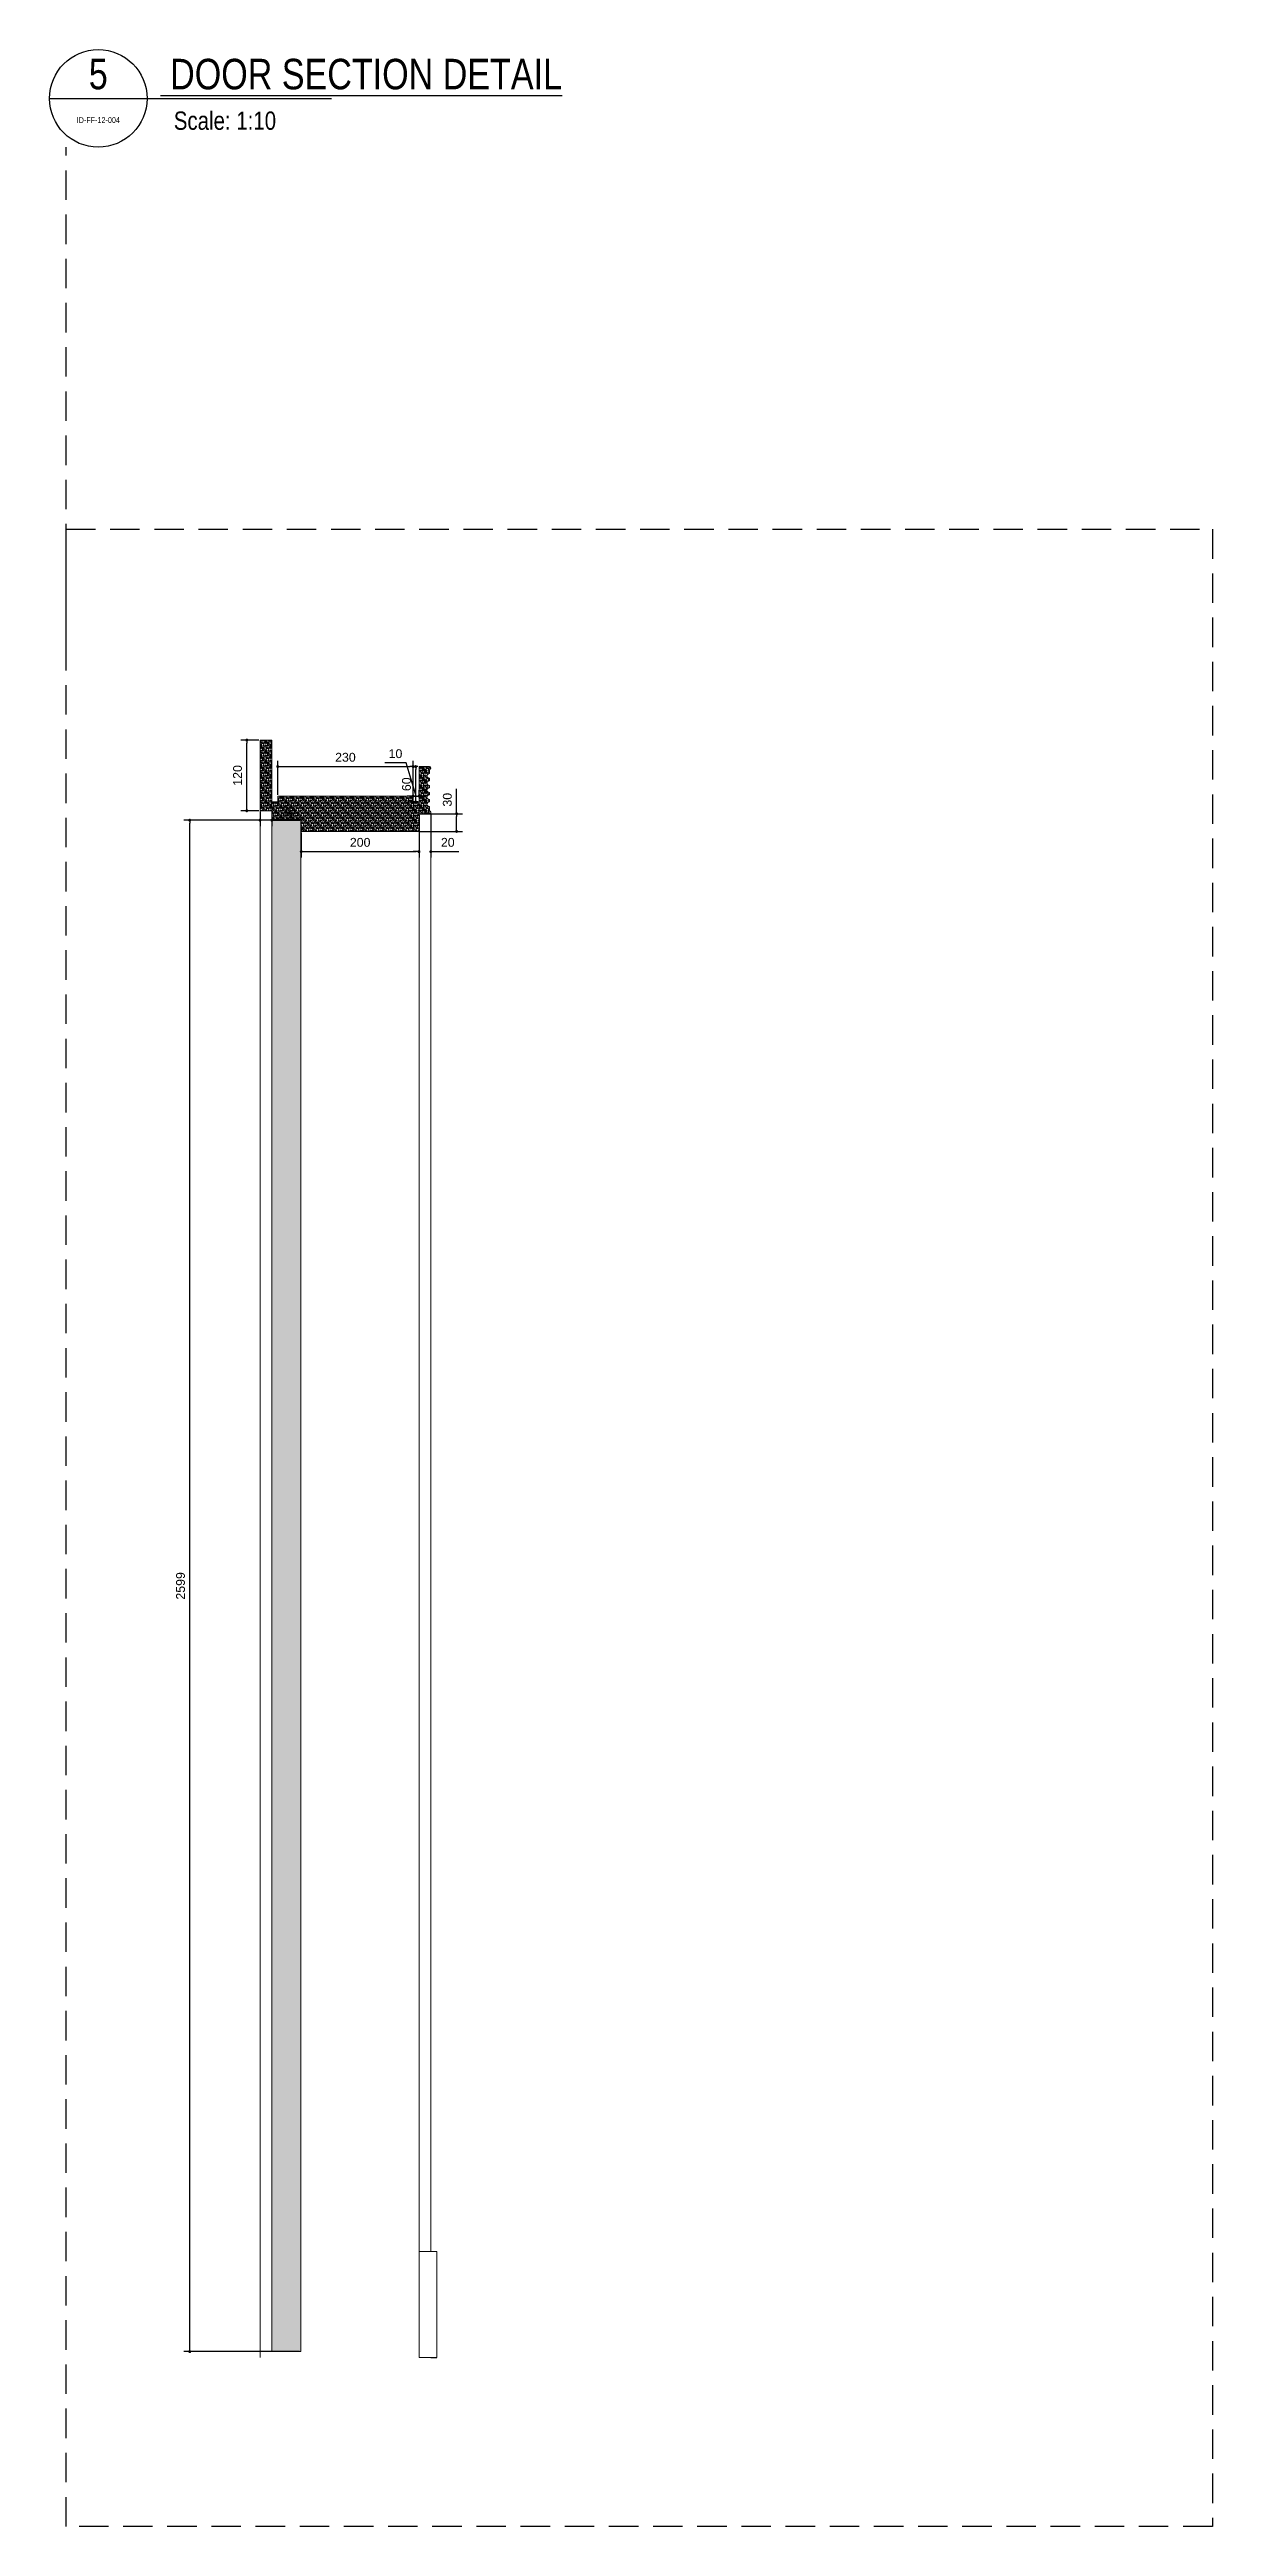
# Model space of a CAD drawing. Header units: inches. Extents: x 258415 to 640093, y 441672 to 945769.
# Drawn here: x 348135 to 350110, y 459410 to 463614 of the extents above; entities that cross this region are included whole.
import ezdxf
from ezdxf.enums import TextEntityAlignment as Align

# ---------------------------------------------------------------- set-up
doc = ezdxf.new("R2010")
doc.units = ezdxf.units.IN
doc.header["$MEASUREMENT"] = 0
doc.linetypes.add('HIDDEN', pattern=[0.375, 0.25, -0.125])
for name, color, linetype in [('CQ SPOT DETAIL DIMENSION', 9, 'Continuous'), ('CQ spot detail elevation', 1, 'Continuous'), ('CQ SPOT DETAILS', 40, 'Continuous'), ('CQ Wood plan', 23, 'Continuous'), ('CQ Wood Section', 60, 'Continuous')]:
    doc.layers.add(name, color=color, linetype=linetype)
doc.layers.add('CQ Wood', color=30, linetype='Continuous', lineweight=0)
doc.layers.add('CQ wooh hatch', color=8, linetype='HIDDEN', lineweight=18)
doc.styles.add('ARIAL', font='arial.ttf')
doc.styles.get("Standard").update_dxf_attribs({"font": 'arial.ttf'})
doc.dimstyles.new('chester 10', dxfattribs={"dimscale": 0.1, "dimtxt": 150, "dimasz": 50, "dimexe": 100, "dimexo": 20, "dimgap": 80, "dimtad": 1, "dimdec": 0, "dimzin": 0, "dimdsep": 46, "dimtxsty": 'Standard', "dimblk": 'DOT', "dimcen": 100, "dimclrd": 1, "dimclre": 1, "dimclrt": 3, "dimadec": 0, "dimazin": 0, "dimtfac": 1, "dimtdec": 0, "dimtofl": 0, "dimtmove": 0, "dimatfit": 3, "dimfxl": 1, "dimtolj": 1, "dimtzin": 0, "dimlwd": -1, "dimarcsym": 0})
pattern_1 = [(135, (0, 0), (4.24264069, 4.24264069), [10, -2]), (135, (2.8284, -4e-16), (4.24264069, 4.24264069), [6, -1.5, 3, -1.5]), (135, (6.364, -0.707), (4.24264069, 4.24264069), [10, -2])]

msp = doc.modelspace()

# ---------------------------------------------------------------- blocks, each defined once
blk = doc.blocks.new('ff-12 wd section')
at = {"layer": 'CQ wooh hatch', "ltscale": 1000}
h = blk.add_hatch(dxfattribs=at)
h.set_pattern_fill('GOST_WOOD', color=256, angle=45, style=0)
h.set_pattern_definition(pattern_1)
h.paths.add_polyline_path([(309005.4, 462468.9), (308985.4, 462468.9), (308985.4, 462348.9), (309005.4, 462348.9)])
h = blk.add_hatch(dxfattribs=at)
h.set_pattern_fill('GOST_WOOD', color=256, angle=45, style=0)
h.set_pattern_definition(pattern_1)
h.paths.add_polyline_path([(308735.4, 462343.9), (308717.9, 462343.9, -1), (308717.9, 462348.9), (308717.9, 462355.9, 1), (308717.9, 462363.9), (308717.9, 462367.9, 1), (308717.9, 462375.9), (308717.9, 462379.9, 0.414214), (308721.9, 462383.9, 0.414214), (308717.9, 462387.9), (308717.9, 462391.9, 1), (308717.9, 462399.9), (308717.9, 462403.9, 1), (308717.9, 462411.9), (308717.9, 462418.9, -1), (308717.9, 462423.9), (308735.4, 462423.9)])
h = blk.add_hatch(dxfattribs=at)
h.set_pattern_fill('GOST_WOOD', color=256, angle=45, style=0)
h.set_pattern_definition(pattern_1)
h.paths.add_polyline_path([(308975.4, 462373.9), (308975.4, 462363.9), (308985.4, 462363.9), (308985.4, 462333.9), (308935.4, 462333.9), (308935.4, 462313.9), (308735.4, 462313.9), (308735.4, 462363.9), (308745.4, 462363.9), (308745.4, 462373.9)])
h = blk.add_hatch(dxfattribs=at)
h.set_pattern_fill('GOST_WOOD', color=256, angle=45, style=0)
h.set_pattern_definition(pattern_1)
h.paths.add_polyline_path([(308985.4, 459733.9), (308985.4, 462332.9), (308936.4, 462332.9), (308936.4, 459733.9)])
at = {"layer": 'CQ SPOT DETAIL DIMENSION'}
blk.add_line((308715.4, 459723.9, 0), (308705.4, 459723.9, 0), dxfattribs=at)
at = {"layer": 'CQ Wood plan', "color": 1, "lineweight": 0, "ltscale": 5}
for p, q in [((308715.4, 462346.4, 0), (308715.4, 459903.9, 0)), ((309005.4, 462348.9, 0), (309005.4, 459723.9, 0)), ((308735.4, 462313.9, 0), (308735.4, 459723.9, 0)), ((308705.4, 459723.9, 0), (308705.4, 459859, 0))]:
    blk.add_line(p, q, dxfattribs=at)
at = {"layer": 'CQ Wood plan', "color": 1, "lineweight": 0, "ltscale": 5, "elevation": 0}
blk.add_lwpolyline([(308735.4, 459903.9), (308705.4, 459903.9), (308705.4, 459723.9), (308735.4, 459723.9)], close=True, dxfattribs=at)
at = {"layer": 'CQ Wood Section', "lineweight": 0, "ltscale": 5, "elevation": 0}
blk.add_lwpolyline([(309005.4, 462468.9), (308985.4, 462468.9), (308985.4, 462348.9), (309005.4, 462348.9), (309005.4, 462468.9)], dxfattribs=at)
blk.add_lwpolyline([(308735.4, 462423.9), (308735.4, 462343.9), (308717.9, 462343.9, -1), (308717.9, 462348.9), (308717.9, 462355.9, 1), (308717.9, 462363.9), (308717.9, 462367.9, 1), (308717.9, 462375.9), (308717.9, 462379.9, 0.414214), (308721.9, 462383.9, 0.414214), (308717.9, 462387.9), (308717.9, 462391.9, 1), (308717.9, 462399.9), (308717.9, 462403.9, 1), (308717.9, 462411.9), (308717.9, 462418.9, -1), (308717.9, 462423.9), (308735.4, 462423.9)], format="xyb", close=True, dxfattribs=at)
for points in [[(308975.4, 462373.9), (308975.4, 462363.9), (308985.4, 462363.9), (308985.4, 462333.9), (308935.4, 462333.9), (308935.4, 462313.9), (308735.4, 462313.9), (308735.4, 462363.9), (308745.4, 462363.9), (308745.4, 462373.9)], [(308985.4, 459733.9), (308985.4, 462332.9), (308936.4, 462332.9), (308936.4, 459733.9)]]:
    blk.add_lwpolyline(points, close=True, dxfattribs=at)
blk = doc.blocks.new('dwgtit')
at = {"linetype": 'Continuous', "ltscale": 2}
blk.add_line((-8, 0), (38.23, 0), dxfattribs=at)
blk.add_circle((0, 0), 8, dxfattribs=at)
at = {"linetype": 'Continuous', "ltscale": 2, "style": 'ARIAL', "width": 0.8}
for tag, height, p in [('DTN0', 5, (0, 3.99)), ('DTRFNO', 3, (0, -3.56))]:
    blk.add_attdef(tag, text='', height=height, dxfattribs=at).set_placement(p, align=Align.MIDDLE_CENTER)
for tag, p, height in [('DTNL1', (19.8, 1.48), 5), ('DTNL2', (20.36, -5.16), 3), ('DTSC', (63.36, -5.21), 3)]:
    blk.add_attdef(tag, p, '', height=height, dxfattribs=at)
blk = doc.blocks.new('_Dot')
at = {"color": 0, "linetype": 'ByBlock', "lineweight": -2}
blk.add_line((-0.5, 0), (-1, 0), dxfattribs=at)
at = {"color": 0, "linetype": 'ByBlock', "const_width": 0.5}
blk.add_lwpolyline([(-0.25, 0, 1), (0.25, 0, 1)], format="xyb", close=True, dxfattribs=at)
blk = doc.blocks.new('*D1693')
at = {"layer": 'CQ SPOT DETAILS', "color": 1, "lineweight": -2, "transparency": 16777216}
for p, q in [((348559.1, 462305.6), (348362.7, 462305.6)), ((348559.1, 459706.6), (348362.7, 459706.6))]:
    blk.add_line(p, q, dxfattribs=at)
at = {"layer": 'CQ SPOT DETAILS', "color": 1, "transparency": 16777216}
blk.add_line((348372.7, 459711.6), (348372.7, 462300.6), dxfattribs=at)
at = {"layer": 'Defpoints', "color": 0, "transparency": 16777216}
for p in [(348372.7, 462305.6), (348561.1, 462305.6, 0), (348561.1, 459706.6, 0)]:
    blk.add_point(p, dxfattribs=at)
at = {"layer": 'CQ SPOT DETAILS', "color": 1, "transparency": 16777216, "xscale": 5, "yscale": 5, "zscale": 5}
for p, rotation in [((348372.7, 462305.6), 90), ((348372.7, 459706.6), 270)]:
    blk.add_blockref('_Dot', p, dxfattribs=dict(at, rotation=rotation))
at = {"layer": 'CQ SPOT DETAILS', "color": 3, "transparency": 16777216, "insert": (348357.1, 461006.1), "char_height": 15, "attachment_point": 5, "rotation": 90}
blk.add_mtext('\\A1;2599', dxfattribs=at)
blk = doc.blocks.new('*D1694')
at = {"layer": 'CQ SPOT DETAILS', "color": 1, "lineweight": -2, "transparency": 16777216}
for p, q in [((348562.1, 462284.6), (348562.1, 462242.2)), ((348762.1, 462284.6), (348762.1, 462242.2))]:
    blk.add_line(p, q, dxfattribs=at)
at = {"layer": 'CQ SPOT DETAILS', "color": 1, "transparency": 16777216}
blk.add_line((348567.1, 462252.2), (348757.1, 462252.2), dxfattribs=at)
at = {"layer": 'Defpoints', "color": 0, "transparency": 16777216}
for p in [(348562.1, 462286.6, 0), (348762.1, 462286.6, 0), (348762.1, 462252.2)]:
    blk.add_point(p, dxfattribs=at)
at = {"layer": 'CQ SPOT DETAILS', "color": 1, "transparency": 16777216, "xscale": 5, "yscale": 5, "zscale": 5, "rotation": 180}
blk.add_blockref('_Dot', (348562.1, 462252.2), dxfattribs=at)
at = {"layer": 'CQ SPOT DETAILS', "color": 1, "transparency": 16777216, "xscale": 5, "yscale": 5, "zscale": 5}
blk.add_blockref('_Dot', (348762.1, 462252.2), dxfattribs=at)
at = {"layer": 'CQ SPOT DETAILS', "color": 3, "transparency": 16777216, "insert": (348662.1, 462267.9), "char_height": 15, "attachment_point": 5}
blk.add_mtext('\\A1;200', dxfattribs=at)
blk = doc.blocks.new('*D1695')
at = {"layer": 'CQ SPOT DETAILS', "color": 1, "transparency": 16777216}
for p, q in [((348825.9, 462316.6), (348825.9, 462359)), ((348825.9, 462291.6), (348825.9, 462311.6))]:
    blk.add_line(p, q, dxfattribs=at)
at = {"layer": 'CQ SPOT DETAILS', "color": 1, "lineweight": -2, "transparency": 16777216}
for p, q in [((348764.1, 462316.6), (348835.9, 462316.6)), ((348764.1, 462286.6), (348835.9, 462286.6))]:
    blk.add_line(p, q, dxfattribs=at)
at = {"layer": 'Defpoints', "color": 0, "transparency": 16777216}
for p in [(348762.1, 462316.6, 0), (348825.9, 462316.6), (348762.1, 462286.6, 0)]:
    blk.add_point(p, dxfattribs=at)
at = {"layer": 'CQ SPOT DETAILS', "color": 1, "transparency": 16777216, "xscale": 5, "yscale": 5, "zscale": 5}
for p, rotation in [((348825.9, 462316.6), 90), ((348825.9, 462286.6), 270)]:
    blk.add_blockref('_Dot', p, dxfattribs=dict(at, rotation=rotation))
at = {"layer": 'CQ SPOT DETAILS', "color": 3, "transparency": 16777216, "insert": (348810.2, 462340.3), "char_height": 15, "attachment_point": 5, "rotation": 90}
blk.add_mtext('\\A1;30', dxfattribs=at)
blk = doc.blocks.new('*D1696')
at = {"layer": 'CQ SPOT DETAILS', "color": 1, "lineweight": -2, "transparency": 16777216}
for p, q in [((348762.1, 462314.6), (348762.1, 462242.2)), ((348782.1, 462314.6), (348782.1, 462242.2))]:
    blk.add_line(p, q, dxfattribs=at)
at = {"layer": 'CQ SPOT DETAILS', "color": 1, "transparency": 16777216}
for p, q in [((348757.1, 462252.2), (348752.1, 462252.2)), ((348787.1, 462252.2), (348829.7, 462252.2))]:
    blk.add_line(p, q, dxfattribs=at)
at = {"layer": 'Defpoints', "color": 0, "transparency": 16777216}
for p in [(348762.1, 462316.6, 0), (348782.1, 462316.6, 0), (348782.1, 462252.2)]:
    blk.add_point(p, dxfattribs=at)
at = {"layer": 'CQ SPOT DETAILS', "color": 1, "transparency": 16777216, "xscale": 5, "yscale": 5, "zscale": 5}
blk.add_blockref('_Dot', (348762.1, 462252.2), dxfattribs=at)
at = {"layer": 'CQ SPOT DETAILS', "color": 1, "transparency": 16777216, "xscale": 5, "yscale": 5, "zscale": 5, "rotation": 180}
blk.add_blockref('_Dot', (348782.1, 462252.2), dxfattribs=at)
at = {"layer": 'CQ SPOT DETAILS', "color": 3, "transparency": 16777216, "insert": (348810.9, 462267.9), "char_height": 15, "attachment_point": 5}
blk.add_mtext('\\A1;20', dxfattribs=at)
blk = doc.blocks.new('*D1697')
at = {"layer": 'CQ SPOT DETAILS', "color": 1, "transparency": 16777216}
for p, q in [((348740.1, 462402.7), (348704, 462402.7)), ((348757.1, 462346.6), (348740.1, 462402.7)), ((348747.1, 462346.6), (348742.1, 462346.6)), ((348752.1, 462346.6), (348762.1, 462346.6)), ((348767.1, 462346.6), (348772.1, 462346.6))]:
    blk.add_line(p, q, dxfattribs=at)
at = {"layer": 'CQ SPOT DETAILS', "color": 1, "lineweight": -2, "transparency": 16777216}
for p, q in [((348752.1, 462348.6), (348752.1, 462356.6)), ((348762.1, 462348.6), (348762.1, 462356.6))]:
    blk.add_line(p, q, dxfattribs=at)
at = {"layer": 'Defpoints', "color": 0, "transparency": 16777216}
for p in [(348752.1, 462346.6, 0), (348762.1, 462346.6, 0), (348762.1, 462346.6)]:
    blk.add_point(p, dxfattribs=at)
at = {"layer": 'CQ SPOT DETAILS', "color": 1, "transparency": 16777216, "xscale": 5, "yscale": 5, "zscale": 5}
blk.add_blockref('_Dot', (348752.1, 462346.6), dxfattribs=at)
at = {"layer": 'CQ SPOT DETAILS', "color": 1, "transparency": 16777216, "xscale": 5, "yscale": 5, "zscale": 5, "rotation": 180}
blk.add_blockref('_Dot', (348762.1, 462346.6), dxfattribs=at)
at = {"layer": 'CQ SPOT DETAILS', "color": 3, "transparency": 16777216, "insert": (348722.1, 462418.4), "char_height": 15, "attachment_point": 5}
blk.add_mtext('\\A1;10', dxfattribs=at)
blk = doc.blocks.new('*D1699')
at = {"layer": 'CQ SPOT DETAILS', "color": 1, "lineweight": -2, "transparency": 16777216}
for p, q in [((348760.1, 462396.6), (348746.5, 462396.6)), ((348760.1, 462336.6), (348746.5, 462336.6))]:
    blk.add_line(p, q, dxfattribs=at)
at = {"layer": 'CQ SPOT DETAILS', "color": 1, "transparency": 16777216}
blk.add_line((348756.5, 462341.6), (348756.5, 462391.6), dxfattribs=at)
at = {"layer": 'Defpoints', "color": 0, "transparency": 16777216}
for p in [(348756.5, 462396.6), (348762.1, 462396.6, 0), (348762.1, 462336.6, 0)]:
    blk.add_point(p, dxfattribs=at)
at = {"layer": 'CQ SPOT DETAILS', "color": 1, "transparency": 16777216, "xscale": 5, "yscale": 5, "zscale": 5}
for p, rotation in [((348756.5, 462396.6), 90), ((348756.5, 462336.6), 270)]:
    blk.add_blockref('_Dot', p, dxfattribs=dict(at, rotation=rotation))
at = {"layer": 'CQ SPOT DETAILS', "color": 3, "transparency": 16777216, "insert": (348740.8, 462366.6), "char_height": 15, "attachment_point": 5, "rotation": 90}
blk.add_mtext('\\A1;60', dxfattribs=at)
blk = doc.blocks.new('*D1700')
at = {"layer": 'CQ SPOT DETAILS', "color": 1, "lineweight": -2, "transparency": 16777216}
for p, q in [((348522.1, 462348.6), (348522.1, 462406.6)), ((348752.1, 462348.6), (348752.1, 462406.6))]:
    blk.add_line(p, q, dxfattribs=at)
at = {"layer": 'CQ SPOT DETAILS', "color": 1, "transparency": 16777216}
blk.add_line((348527.1, 462396.6), (348747.1, 462396.6), dxfattribs=at)
at = {"layer": 'Defpoints', "color": 0, "transparency": 16777216}
for p in [(348752.1, 462396.6), (348522.1, 462346.6, 0), (348752.1, 462346.6)]:
    blk.add_point(p, dxfattribs=at)
at = {"layer": 'CQ SPOT DETAILS', "color": 1, "transparency": 16777216, "xscale": 5, "yscale": 5, "zscale": 5, "rotation": 180}
blk.add_blockref('_Dot', (348522.1, 462396.6), dxfattribs=at)
at = {"layer": 'CQ SPOT DETAILS', "color": 1, "transparency": 16777216, "xscale": 5, "yscale": 5, "zscale": 5}
blk.add_blockref('_Dot', (348752.1, 462396.6), dxfattribs=at)
at = {"layer": 'CQ SPOT DETAILS', "color": 3, "transparency": 16777216, "insert": (348637.1, 462412.3), "char_height": 15, "attachment_point": 5}
blk.add_mtext('\\A1;230', dxfattribs=at)
blk = doc.blocks.new('*D1701')
at = {"layer": 'CQ SPOT DETAILS', "color": 1, "lineweight": -2, "transparency": 16777216}
for p, q in [((348490.1, 462441.6), (348459.6, 462441.6)), ((348490.1, 462321.6), (348459.6, 462321.6))]:
    blk.add_line(p, q, dxfattribs=at)
at = {"layer": 'CQ SPOT DETAILS', "color": 1, "transparency": 16777216}
blk.add_line((348469.6, 462326.6), (348469.6, 462436.6), dxfattribs=at)
at = {"layer": 'Defpoints', "color": 0, "transparency": 16777216}
for p in [(348469.6, 462441.6), (348492.1, 462441.6, 0), (348492.1, 462321.6, 0)]:
    blk.add_point(p, dxfattribs=at)
at = {"layer": 'CQ SPOT DETAILS', "color": 1, "transparency": 16777216, "xscale": 5, "yscale": 5, "zscale": 5}
for p, rotation in [((348469.6, 462441.6), 90), ((348469.6, 462321.6), 270)]:
    blk.add_blockref('_Dot', p, dxfattribs=dict(at, rotation=rotation))
at = {"layer": 'CQ SPOT DETAILS', "color": 3, "transparency": 16777216, "insert": (348453.9, 462381.6), "char_height": 15, "attachment_point": 5, "rotation": 90}
blk.add_mtext('\\A1;120', dxfattribs=at)
blk = doc.blocks.new('*D1702')
at = {"layer": 'CQ SPOT DETAILS', "color": 1, "transparency": 16777216}
for p, q in [((348487.1, 462305.6), (348482.1, 462305.6)), ((348517.1, 462305.6), (348559.7, 462305.6))]:
    blk.add_line(p, q, dxfattribs=at)
at = {"layer": 'CQ SPOT DETAILS', "color": 1, "lineweight": -2, "transparency": 16777216}
for p, q in [((348492.1, 462319.6), (348492.1, 462295.6)), ((348512.1, 462319.6), (348512.1, 462295.6))]:
    blk.add_line(p, q, dxfattribs=at)
at = {"layer": 'Defpoints', "color": 0, "transparency": 16777216}
for p in [(348492.1, 462321.6, 0), (348512.1, 462321.6, 0), (348512.1, 462305.6)]:
    blk.add_point(p, dxfattribs=at)
at = {"layer": 'CQ SPOT DETAILS', "color": 1, "transparency": 16777216, "xscale": 5, "yscale": 5, "zscale": 5}
blk.add_blockref('_Dot', (348492.1, 462305.6), dxfattribs=at)
at = {"layer": 'CQ SPOT DETAILS', "color": 1, "transparency": 16777216, "xscale": 5, "yscale": 5, "zscale": 5, "rotation": 180}
blk.add_blockref('_Dot', (348512.1, 462305.6), dxfattribs=at)
at = {"layer": 'CQ SPOT DETAILS', "color": 3, "transparency": 16777216, "insert": (348540.9, 462321.3), "char_height": 15, "attachment_point": 5}
blk.add_mtext('\\A1;20', dxfattribs=at)

# ---------------------------------------------------------------- dimensions: what is measured, and where the dimension line sits
at = {"layer": 'CQ SPOT DETAILS', "color": 8}
for base, p1, p2, picture, middle in [((348469.606, 462441.617), (348492.057, 462321.617, 0), (348492.057, 462441.617, 0), '*D1701', (348453.948, 462381.617)), ((348756.456, 462396.617), (348762.057, 462336.617, 0), (348762.057, 462396.617, 0), '*D1699', (348740.798, 462366.617)), ((348825.895, 462316.617), (348762.057, 462286.617, 0), (348762.057, 462316.617, 0), '*D1695', (348810.232, 462340.33)), ((348372.729, 462305.617), (348561.057, 459706.617, 0), (348561.057, 462305.617, 0), '*D1693', (348357.071, 461006.117))]:
    dim = msp.add_linear_dim(base=base, p1=p1, p2=p2, angle=90, dimstyle='chester 10', dxfattribs=at)
    dim.commit()
    dim.dimension.update_dxf_attribs({"geometry": picture, "text_midpoint": middle})
for base, p1, p2, picture, middle in [((348752.057, 462396.617), (348522.057, 462346.617, 0), (348752.057, 462346.617), '*D1700', (348637.057, 462412.281)), ((348512.057, 462305.617), (348492.057, 462321.617, 0), (348512.057, 462321.617, 0), '*D1702', (348540.903, 462321.276)), ((348762.057, 462252.232), (348562.057, 462286.617, 0), (348762.057, 462286.617, 0), '*D1694', (348662.057, 462267.89))]:
    dim = msp.add_linear_dim(base=base, p1=p1, p2=p2, dimstyle='chester 10', dxfattribs=at)
    dim.commit()
    dim.dimension.update_dxf_attribs({"geometry": picture, "text_midpoint": middle})
dim = msp.add_linear_dim(base=(348762.057, 462346.617), p1=(348752.057, 462346.617, 0), p2=(348762.057, 462346.617, 0), dimstyle='chester 10', override={"dimtmove": 1}, dxfattribs=at)
dim.commit()
dim.dimension.update_dxf_attribs({"geometry": '*D1697', "text_midpoint": (348732.063, 462402.733), "dimtype": 160})
dim = msp.add_linear_dim(base=(348782.057, 462252.232), p1=(348762.057, 462316.617, 0), p2=(348782.057, 462316.617, 0), dimstyle='chester 10', dxfattribs=at)
dim.commit()
dim.dimension.update_dxf_attribs({"geometry": '*D1696', "text_midpoint": (348810.903, 462252.232), "dimtype": 160})

# ---------------------------------------------------------------- linework, layer by layer
at = {"layer": 'CQ spot detail elevation', "color": 3, "linetype": 'HIDDEN', "ltscale": 200}
msp.add_lwpolyline([(348162.605, 462608.429), (348162.605, 463447.834)], dxfattribs=at)
msp.add_lwpolyline([(348162.605, 462799.441), (350109.628, 462799.441), (350109.628, 459409.785), (348162.605, 459409.785)], close=True, dxfattribs=at)

# ---------------------------------------------------------------- block references
at = {"layer": 'CQ SPOT DETAILS'}
ref = msp.add_blockref('dwgtit', (348217.386, 463530.687), dxfattribs=dict(at, xscale=10.3566124243798, yscale=10.3566124243798, zscale=10.3566124243798))
ref.add_attrib('DTN0', '5', dxfattribs={"layer": '0', "linetype": 'Continuous', "ltscale": 2, "height": 51.783, "rotation": 0, "style": 'ARIAL', "width": 0.8}).set_placement((348217.386, 463572.001), align=Align.MIDDLE_CENTER)
ref.add_attrib('DTRFNO', 'ID-FF-12-004', dxfattribs={"layer": '0', "linetype": 'Continuous', "ltscale": 2, "height": 10, "rotation": 0, "style": 'ARIAL', "width": 0.8}).set_placement((348217.386, 463493.805), align=Align.MIDDLE_CENTER)
ref.add_attrib('DTNL1', '%%u DOOR SECTION DETAIL', (348323.305, 463546.017), dxfattribs={"layer": '0', "linetype": 'Continuous', "ltscale": 2, "height": 51.78306, "rotation": 0, "style": 'ARIAL', "width": 0.8})
ref.add_attrib('DTSC', 'Scale: 1:10', (348345.632, 463477.297), dxfattribs={"layer": '0', "linetype": 'Continuous', "ltscale": 2, "height": 31.06984, "rotation": 0, "style": 'ARIAL', "width": 0.8})
at = {"layer": 'CQ Wood', "xscale": -1}
msp.add_blockref('ff-12 wd section', (657497.493, -27.238), dxfattribs=at)

msp.set_redraw_order([(e.dxf.handle, doc.entitydb.next_handle()) for e in msp.query("TEXT MTEXT ATTDEF DIMENSION ARC_DIMENSION")])  # texts and dimensions are drawn at this point

doc.saveas('drawing.dxf')
